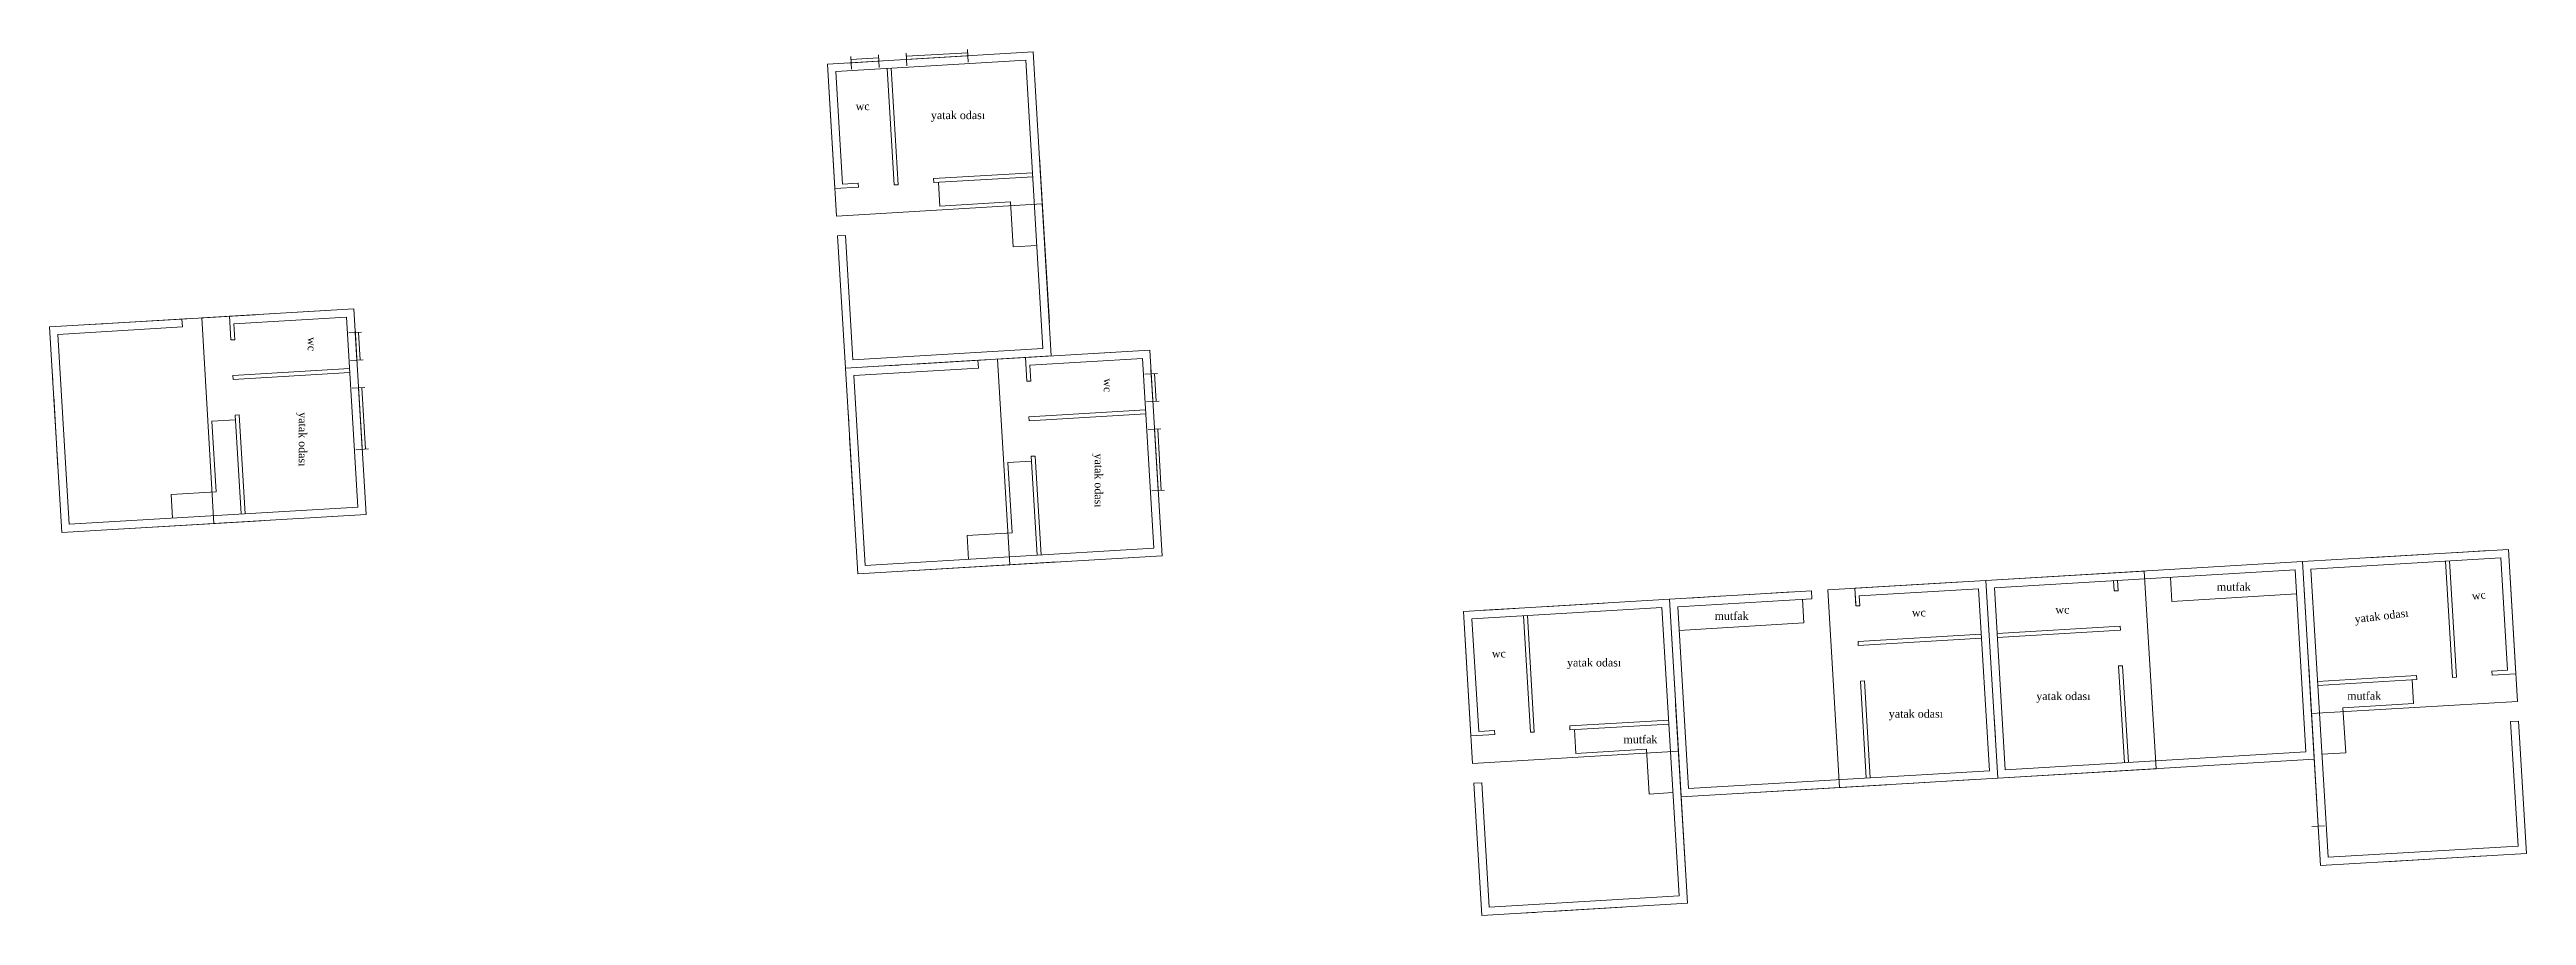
# Model space of a CAD drawing. Header units: metres. Extents: x 566281 to 566551, y 4178515 to 4178592.
# Drawn here: x 566292.1 to 566354.6, y 4178555.7 to 4178577.6 of the extents above; entities that cross this region are included whole.
import ezdxf

# ---------------------------------------------------------------- set-up
doc = ezdxf.new("R2010")
doc.units = ezdxf.units.M
doc.layers.get('0').update_dxf_attribs({"color": 5, "lineweight": 0})
for name, color, linetype, lineweight in [('ASMAKAT', 30, 'Continuous', 0), ('BINA_115', 1, 'Continuous', 0), ('DUVAR', 18, 'Continuous', 0), ('TASLAK_DUVAR', 7, 'Continuous', 0), ('TASLAK_KAPI', 1, 'Continuous', 0), ('TASLAK_PENCERE', 3, 'Continuous', 0), ('TEZGAH', 157, 'Continuous', 0), ('YAZI', 132, 'Continuous', 0)]:
    doc.layers.add(name, color=color, linetype=linetype, lineweight=lineweight)
doc.styles.get("Standard").update_dxf_attribs({"font": 'times.ttf'})

msp = doc.modelspace()

# ---------------------------------------------------------------- texts
for s, p in [('wc', (566312.46, 4178576.041)), ('yatak odası', (566314.358, 4178575.814)), ('wc', (566328.509, 4178562.222)), ('yatak odası', (566330.406, 4178561.994))]:
    msp.add_text(s, height=0.2).set_placement(p)
for s, rotation, p in [('wc', 270, (566298.639, 4178570.31)), ('wc', 270, (566318.72, 4178569.269)), ('yatak odası', 270, (566298.412, 4178568.413)), ('yatak odası', 270, (566318.492, 4178567.372)), ('wc', 6.80676, (566353.243, 4178563.672)), ('yatak odası', 6.80676, (566350.286, 4178563.09))]:
    msp.add_text(s, height=0.2, rotation=rotation).set_placement(p)
at = {"layer": 'YAZI'}
for s, p in [('mutfak', (566346.799, 4178563.906)), ('mutfak', (566334.13, 4178563.171)), ('wc', (566339.106, 4178563.258)), ('wc', (566342.726, 4178563.33)), ('yatak odası', (566342.243, 4178561.146)), ('mutfak', (566350.088, 4178561.153)), ('yatak odası', (566338.523, 4178560.701)), ('mutfak', (566331.831, 4178560.054))]:
    msp.add_text(s, height=0.2, dxfattribs=at).set_placement(p)

# ---------------------------------------------------------------- linework, layer by layer
for p, q in [((566313.257, 4178577.091), (566313.431, 4178574.152)), ((566313.356, 4178577.097), (566313.531, 4178574.158)), ((566312.527, 4178574.199), (566312.533, 4178574.099)), ((566314.424, 4178574.311), (566314.43, 4178574.211)), ((566296.797, 4178570.243), (566296.697, 4178570.238)), ((566299.689, 4178569.514), (566296.75, 4178569.339)), ((566299.695, 4178569.414), (566296.756, 4178569.239)), ((566316.877, 4178569.202), (566316.777, 4178569.196)), ((566296.909, 4178568.347), (566296.81, 4178568.341)), ((566319.77, 4178568.473), (566316.831, 4178568.298)), ((566319.776, 4178568.373), (566316.837, 4178568.198)), ((566316.99, 4178567.306), (566316.89, 4178567.3)), ((566352.568, 4178564.655), (566352.742, 4178561.716)), ((566352.667, 4178564.661), (566352.842, 4178561.722)), ((566329.306, 4178563.272), (566329.48, 4178560.333)), ((566329.405, 4178563.278), (566329.58, 4178560.339)), ((566351.838, 4178561.763), (566351.844, 4178561.663)), ((566353.735, 4178561.875), (566353.741, 4178561.776)), ((566328.576, 4178560.379), (566328.582, 4178560.279)), ((566330.473, 4178560.492), (566330.478, 4178560.392))]:
    msp.add_line(p, q)
for points in [[(566316.921, 4178574.46, 0), (566314.424, 4178574.311, 0)], [(566312.527, 4178574.199, 0), (566312.128, 4178574.175, 0)], [(566316.927, 4178574.36, 0), (566314.43, 4178574.211, 0)], [(566312.205, 4178572.877, 0), (566312.005, 4178572.865, 0)], [(566295.475, 4178570.566, 0), (566295.463, 4178570.765, 0)], [(566296.797, 4178570.243, 0), (566296.773, 4178570.643, 0)], [(566315.556, 4178569.524, 0), (566315.544, 4178569.724, 0)], [(566316.877, 4178569.202, 0), (566316.853, 4178569.602, 0)], [(566296.958, 4178565.844, 0), (566296.81, 4178568.341, 0)], [(566297.058, 4178565.849, 0), (566296.909, 4178568.347, 0)], [(566317.038, 4178564.802, 0), (566316.89, 4178567.3, 0)], [(566317.138, 4178564.808, 0), (566316.99, 4178567.306, 0)], [(566349.341, 4178561.614, 0), (566351.838, 4178561.763, 0)], [(566349.347, 4178561.514, 0), (566351.844, 4178561.663, 0)], [(566353.735, 4178561.875, 0), (566354.134, 4178561.899, 0)], [(566328.576, 4178560.379, 0), (566328.177, 4178560.355, 0)], [(566332.97, 4178560.64, 0), (566330.473, 4178560.492, 0)], [(566332.976, 4178560.541, 0), (566330.478, 4178560.392, 0)], [(566354.211, 4178560.601, 0), (566354.411, 4178560.613, 0)], [(566328.254, 4178559.058, 0), (566328.054, 4178559.046, 0)]]:
    msp.add_polyline3d(points)
at = {"layer": 'ASMAKAT'}
for points in [[(566311.976, 4178573.364, 0), (566317.168, 4178573.672, 0), (566316.94, 4178577.511, 0), (566311.747, 4178577.202, 0), (566311.976, 4178573.364, 0)], [(566311.976, 4178573.364, 0), (566317.168, 4178573.672, 0), (566316.94, 4178577.511, 0), (566311.747, 4178577.202, 0), (566311.976, 4178573.364, 0)], [(566295.962, 4178570.795, 0), (566296.271, 4178565.602, 0), (566300.109, 4178565.831, 0), (566299.8, 4178571.023, 0), (566295.962, 4178570.795, 0)], [(566295.962, 4178570.795, 0), (566296.271, 4178565.602, 0), (566300.109, 4178565.831, 0), (566299.8, 4178571.023, 0), (566295.962, 4178570.795, 0)], [(566316.042, 4178569.754, 0), (566316.351, 4178564.561, 0), (566320.189, 4178564.79, 0), (566319.88, 4178569.982, 0), (566316.042, 4178569.754, 0)], [(566316.042, 4178569.754, 0), (566316.351, 4178564.561, 0), (566320.189, 4178564.79, 0), (566319.88, 4178569.982, 0), (566316.042, 4178569.754, 0)], [(566354.381, 4178561.112, 0), (566349.189, 4178560.803, 0), (566348.96, 4178564.641, 0), (566354.153, 4178564.95, 0), (566354.381, 4178561.112, 0)], [(566354.381, 4178561.112, 0), (566349.189, 4178560.803, 0), (566348.96, 4178564.641, 0), (566354.153, 4178564.95, 0), (566354.381, 4178561.112, 0)], [(566337.278, 4178558.938, 0), (566341.271, 4178559.175, 0), (566340.975, 4178564.166, 0), (566336.982, 4178563.929, 0), (566337.278, 4178558.938, 0)], [(566341.271, 4178559.175, 0), (566345.264, 4178559.412, 0), (566344.968, 4178564.404, 0), (566340.975, 4178564.166, 0), (566341.271, 4178559.175, 0)], [(566328.025, 4178559.544, 0), (566333.217, 4178559.853, 0), (566332.989, 4178563.691, 0), (566327.796, 4178563.382, 0), (566328.025, 4178559.544, 0)], [(566328.025, 4178559.544, 0), (566333.217, 4178559.853, 0), (566332.989, 4178563.691, 0), (566327.796, 4178563.382, 0), (566328.025, 4178559.544, 0)]]:
    msp.add_polyline3d(points, close=True, dxfattribs=at)
at = {"layer": 'BINA_115'}
for p, q in [((566316.94, 4178577.511), (566311.747, 4178577.202)), ((566317.396, 4178569.834), (566316.94, 4178577.511)), ((566292.124, 4178570.567), (566297.316, 4178570.875)), ((566300.109, 4178565.831), (566299.8, 4178571.023)), ((566292.124, 4178570.567), (566292.432, 4178565.374)), ((566312.204, 4178569.525), (566317.396, 4178569.834)), ((566312.204, 4178569.525), (566312.513, 4178564.333)), ((566320.189, 4178564.79), (566319.88, 4178569.982)), ((566292.432, 4178565.374), (566300.109, 4178565.831)), ((566312.513, 4178564.333), (566320.189, 4178564.79)), ((566348.96, 4178564.641), (566354.153, 4178564.95)), ((566349.417, 4178556.965), (566348.96, 4178564.641)), ((566332.989, 4178563.691), (566327.796, 4178563.382)), ((566333.445, 4178556.015), (566332.989, 4178563.691)), ((566354.609, 4178557.273), (566349.417, 4178556.965)), ((566328.253, 4178555.706), (566333.445, 4178556.015))]:
    msp.add_line(p, q, dxfattribs=at)
msp.add_polyline3d([(566337.667, 4178563.97, 0), (566340.975, 4178564.166, 0), (566341.271, 4178559.175, 0), (566333.286, 4178558.7, 0), (566333.286, 4178558.7, 0), (566332.989, 4178563.691, 0), (566336.569, 4178563.904, 0)], dxfattribs=at)
at = {"layer": 'DUVAR'}
for p, q in [((566311.934, 4178574.063), (566312.533, 4178574.099)), ((566313.431, 4178574.152), (566313.531, 4178574.158)), ((566313.431, 4178574.152), (566313.531, 4178574.158)), ((566296.661, 4178570.836), (566296.697, 4178570.238)), ((566316.742, 4178569.795), (566316.777, 4178569.196)), ((566296.75, 4178569.339), (566296.756, 4178569.239)), ((566296.75, 4178569.339), (566296.756, 4178569.239)), ((566316.831, 4178568.298), (566316.837, 4178568.198)), ((566316.831, 4178568.298), (566316.837, 4178568.198)), ((566336.569, 4178563.904), (566336.581, 4178563.705)), ((566337.667, 4178563.97), (566337.694, 4178563.521)), ((566344.194, 4178564.157), (566344.209, 4178563.902)), ((566344.309, 4178563.908), (566344.209, 4178563.902)), ((566344.293, 4178564.163), (566344.309, 4178563.908)), ((566345.627, 4178564.243), (566345.663, 4178563.638)), ((566348.809, 4178563.825), (566345.663, 4178563.638)), ((566336.346, 4178563.691), (566336.381, 4178563.092)), ((566337.679, 4178563.77), (566337.694, 4178563.521)), ((566337.694, 4178563.521), (566337.794, 4178563.527)), ((566337.779, 4178563.776), (566337.794, 4178563.527)), ((566333.236, 4178562.905), (566336.381, 4178563.092)), ((566337.747, 4178562.622), (566340.855, 4178562.807)), ((566337.747, 4178562.622), (566337.753, 4178562.523)), ((566337.753, 4178562.523), (566340.861, 4178562.708)), ((566344.362, 4178563.01), (566341.255, 4178562.825)), ((566344.368, 4178562.91), (566341.261, 4178562.725)), ((566344.362, 4178563.01), (566344.368, 4178562.91)), ((566344.422, 4178562.012), (566344.322, 4178562.006)), ((566344.322, 4178562.006), (566344.467, 4178559.565)), ((566344.422, 4178562.012), (566344.567, 4178559.571)), ((566337.807, 4178561.624), (566337.907, 4178561.63)), ((566337.807, 4178561.624), (566337.952, 4178559.178)), ((566337.907, 4178561.63), (566338.052, 4178559.184)), ((566352.842, 4178561.722), (566352.742, 4178561.716)), ((566352.842, 4178561.722), (566352.742, 4178561.716)), ((566354.34, 4178561.811), (566353.741, 4178561.776)), ((566327.983, 4178560.244), (566328.582, 4178560.279)), ((566329.48, 4178560.333), (566329.58, 4178560.339)), ((566329.48, 4178560.333), (566329.58, 4178560.339))]:
    msp.add_line(p, q, dxfattribs=at)
at = {"layer": 'TASLAK_DUVAR'}
for points in [[(566312.005, 4178572.865, 0), (566312.204, 4178569.525, 0), (566312.204, 4178569.525, 0), (566317.396, 4178569.834, 0), (566316.94, 4178577.511, 0), (566311.747, 4178577.202, 0), (566311.934, 4178574.063, 0)], [(566312.205, 4178572.877, 0), (566312.391, 4178569.737, 0), (566312.391, 4178569.737, 0), (566317.185, 4178570.022, 0), (566316.752, 4178577.299, 0), (566311.959, 4178577.014, 0), (566312.128, 4178574.175, 0)], [(566295.463, 4178570.765, 0), (566292.124, 4178570.567, 0), (566292.124, 4178570.567, 0), (566292.432, 4178565.374, 0), (566300.109, 4178565.83, 0), (566299.8, 4178571.023, 0), (566296.661, 4178570.836, 0)], [(566295.475, 4178570.566, 0), (566292.335, 4178570.379, 0), (566292.335, 4178570.379, 0), (566292.62, 4178565.586, 0), (566299.897, 4178566.018, 0), (566299.612, 4178570.812, 0), (566296.773, 4178570.643, 0)], [(566315.544, 4178569.724, 0), (566312.204, 4178569.526, 0), (566312.204, 4178569.526, 0), (566312.513, 4178564.333, 0), (566320.189, 4178564.789, 0), (566319.88, 4178569.982, 0), (566316.742, 4178569.795, 0)], [(566315.556, 4178569.524, 0), (566312.415, 4178569.338, 0), (566312.415, 4178569.338, 0), (566312.7, 4178564.544, 0), (566319.978, 4178564.977, 0), (566319.693, 4178569.77, 0), (566316.853, 4178569.602, 0)], [(566354.411, 4178560.613, 0), (566354.61, 4178557.274, 0), (566354.61, 4178557.274, 0), (566349.417, 4178556.965, 0), (566348.96, 4178564.641, 0), (566354.153, 4178564.95, 0), (566354.34, 4178561.811, 0)], [(566354.211, 4178560.601, 0), (566354.398, 4178557.461, 0), (566354.398, 4178557.461, 0), (566349.605, 4178557.176, 0), (566349.172, 4178564.453, 0), (566353.965, 4178564.738, 0), (566354.134, 4178561.899, 0)], [(566337.667, 4178563.969, 0), (566340.974, 4178564.166, 0), (566341.271, 4178559.175, 0), (566333.286, 4178558.7, 0), (566333.286, 4178558.7, 0), (566332.988, 4178563.691, 0), (566336.569, 4178563.904, 0)], [(566337.779, 4178563.776, 0), (566340.786, 4178563.955, 0), (566341.06, 4178559.363, 0), (566333.473, 4178558.912, 0), (566333.473, 4178558.912, 0), (566333.2, 4178563.503, 0), (566336.581, 4178563.705, 0)], [(566328.054, 4178559.046, 0), (566328.253, 4178555.706, 0), (566328.253, 4178555.706, 0), (566333.445, 4178556.015, 0), (566332.989, 4178563.691, 0), (566327.796, 4178563.382, 0), (566327.983, 4178560.244, 0)], [(566328.254, 4178559.058, 0), (566328.44, 4178555.918, 0), (566328.44, 4178555.918, 0), (566333.234, 4178556.203, 0), (566332.801, 4178563.48, 0), (566328.008, 4178563.195, 0), (566328.177, 4178560.355, 0)]]:
    msp.add_polyline3d(points, dxfattribs=at)
for points in [[(566341.271, 4178559.175, 0), (566349.257, 4178559.65, 0), (566348.96, 4178564.641, 0), (566340.975, 4178564.166, 0), (566341.271, 4178559.175, 0)], [(566341.459, 4178559.387, 0), (566349.046, 4178559.838, 0), (566348.773, 4178564.43, 0), (566341.186, 4178563.978, 0), (566341.459, 4178559.387, 0)]]:
    msp.add_polyline3d(points, close=True, dxfattribs=at)
at = {"layer": 'TASLAK_KAPI'}
for p, q in [((566312.247, 4178577.231), (566313.145, 4178577.285)), ((566299.83, 4178570.524), (566299.883, 4178569.626)), ((566319.91, 4178569.483), (566319.963, 4178568.584)), ((566353.654, 4178564.92), (566352.755, 4178564.867)), ((566328.295, 4178563.412), (566329.194, 4178563.466)), ((566333.488, 4178563.721), (566334.386, 4178563.774))]:
    msp.add_line(p, q, dxfattribs=at)
at = {"layer": 'TASLAK_PENCERE'}
for p, q in [((566315.302, 4178577.253), (566315.283, 4178577.572)), ((566312.356, 4178577.078), (566312.337, 4178577.397)), ((566312.342, 4178577.317), (566313.04, 4178577.359)), ((566312.346, 4178577.237), (566313.045, 4178577.279)), ((566313.055, 4178577.119), (566313.036, 4178577.439)), ((566313.753, 4178577.161), (566313.734, 4178577.48)), ((566313.739, 4178577.4), (566315.288, 4178577.492)), ((566313.744, 4178577.321), (566315.293, 4178577.413)), ((566317.346, 4178570.683), (566317.097, 4178574.865)), ((566317.177, 4178573.518), (566317.145, 4178574.067)), ((566293.872, 4178570.671), (566295.669, 4178570.777)), ((566293.122, 4178570.626), (566293.473, 4178570.647)), ((566299.676, 4178570.415), (566299.995, 4178570.434)), ((566299.836, 4178570.424), (566299.877, 4178569.725)), ((566299.915, 4178570.429), (566299.957, 4178569.73)), ((566292.183, 4178569.569), (566292.204, 4178569.217)), ((566299.717, 4178569.716), (566300.037, 4178569.735)), ((566313.202, 4178569.585), (566313.553, 4178569.606)), ((566313.952, 4178569.629), (566315.749, 4178569.736)), ((566292.228, 4178568.818), (566292.334, 4178567.021)), ((566299.759, 4178569.017), (566300.078, 4178569.036)), ((566299.919, 4178569.027), (566300.011, 4178567.478)), ((566299.999, 4178569.031), (566300.091, 4178567.482)), ((566319.756, 4178569.373), (566320.076, 4178569.392)), ((566319.916, 4178569.383), (566319.958, 4178568.684)), ((566319.996, 4178569.388), (566320.037, 4178568.689)), ((566312.263, 4178568.527), (566312.284, 4178568.176)), ((566319.798, 4178568.675), (566320.117, 4178568.694)), ((566312.308, 4178567.777), (566312.415, 4178565.98)), ((566319.839, 4178567.976), (566320.159, 4178567.995)), ((566319.999, 4178567.985), (566320.091, 4178566.436)), ((566320.079, 4178567.99), (566320.171, 4178566.441)), ((566299.851, 4178567.468), (566300.171, 4178567.487)), ((566319.931, 4178566.427), (566320.251, 4178566.446)), ((566293.281, 4178565.425), (566297.463, 4178565.673)), ((566296.116, 4178565.593), (566296.665, 4178565.626)), ((566313.361, 4178564.383), (566317.544, 4178564.632)), ((566316.196, 4178564.552), (566316.745, 4178564.585)), ((566352.156, 4178564.831), (566350.607, 4178564.739)), ((566353.554, 4178564.914), (566352.855, 4178564.873)), ((566334.885, 4178563.804), (566336.083, 4178563.875)), ((566337.667, 4178563.969), (566340.375, 4178564.13)), ((566328.395, 4178563.418), (566329.094, 4178563.46)), ((566329.793, 4178563.501), (566331.342, 4178563.593)), ((566333.587, 4178563.727), (566334.236, 4178563.765)), ((566349.322, 4178558.562), (566349.118, 4178561.996)), ((566349.366, 4178557.813), (566349.118, 4178561.996)), ((566349.358, 4178557.963), (566349.135, 4178561.696)), ((566333.395, 4178556.863), (566333.146, 4178561.046)), ((566341.212, 4178560.173), (566341.179, 4178560.722)), ((566349.198, 4178560.648), (566349.165, 4178561.197)), ((566333.226, 4178559.698), (566333.193, 4178560.247)), ((566334.284, 4178558.759), (566338.476, 4178559.009)), ((566338.875, 4178559.032), (566340.672, 4178559.139)), ((566349.517, 4178557.972), (566349.198, 4178557.953)), ((566352.861, 4178557.17), (566351.064, 4178557.063)), ((566353.611, 4178557.214), (566353.26, 4178557.193)), ((566329.251, 4178555.765), (566329.602, 4178555.786)), ((566330.001, 4178555.81), (566331.798, 4178555.917))]:
    msp.add_line(p, q, dxfattribs=at)
at = {"layer": 'TEZGAH'}
for p, q in [((566314.547, 4178574.218), (566314.583, 4178573.619)), ((566316.431, 4178572.592), (566316.364, 4178573.725)), ((566316.431, 4178572.592), (566317.03, 4178572.627)), ((566296.817, 4178568.223), (566296.218, 4178568.188)), ((566316.897, 4178567.182), (566316.298, 4178567.147)), ((566295.19, 4178566.339), (566296.324, 4178566.407)), ((566295.19, 4178566.339), (566295.225, 4178565.741)), ((566315.27, 4178565.298), (566316.404, 4178565.366)), ((566315.27, 4178565.298), (566315.306, 4178564.699)), ((566351.727, 4178561.656), (566351.762, 4178561.057)), ((566350.049, 4178559.817), (566349.981, 4178560.951)), ((566330.596, 4178560.399), (566330.632, 4178559.8)), ((566332.48, 4178558.772), (566332.413, 4178559.906)), ((566350.049, 4178559.817), (566349.45, 4178559.781)), ((566332.48, 4178558.772), (566333.079, 4178558.808))]:
    msp.add_line(p, q, dxfattribs=at)
for points in [[(566316.364, 4178573.725, 0), (566314.583, 4178573.619, 0)], [(566296.324, 4178566.407, 0), (566296.218, 4178568.188, 0)], [(566316.404, 4178565.366, 0), (566316.298, 4178567.147, 0)], [(566349.981, 4178560.951, 0), (566351.762, 4178561.057, 0)], [(566332.413, 4178559.906, 0), (566330.632, 4178559.8, 0)]]:
    msp.add_polyline3d(points, dxfattribs=at)

msp.set_redraw_order([(e.dxf.handle, doc.entitydb.next_handle()) for e in msp.query("TEXT MTEXT ATTDEF DIMENSION ARC_DIMENSION")])  # texts and dimensions are drawn at this point

doc.saveas('drawing.dxf')
